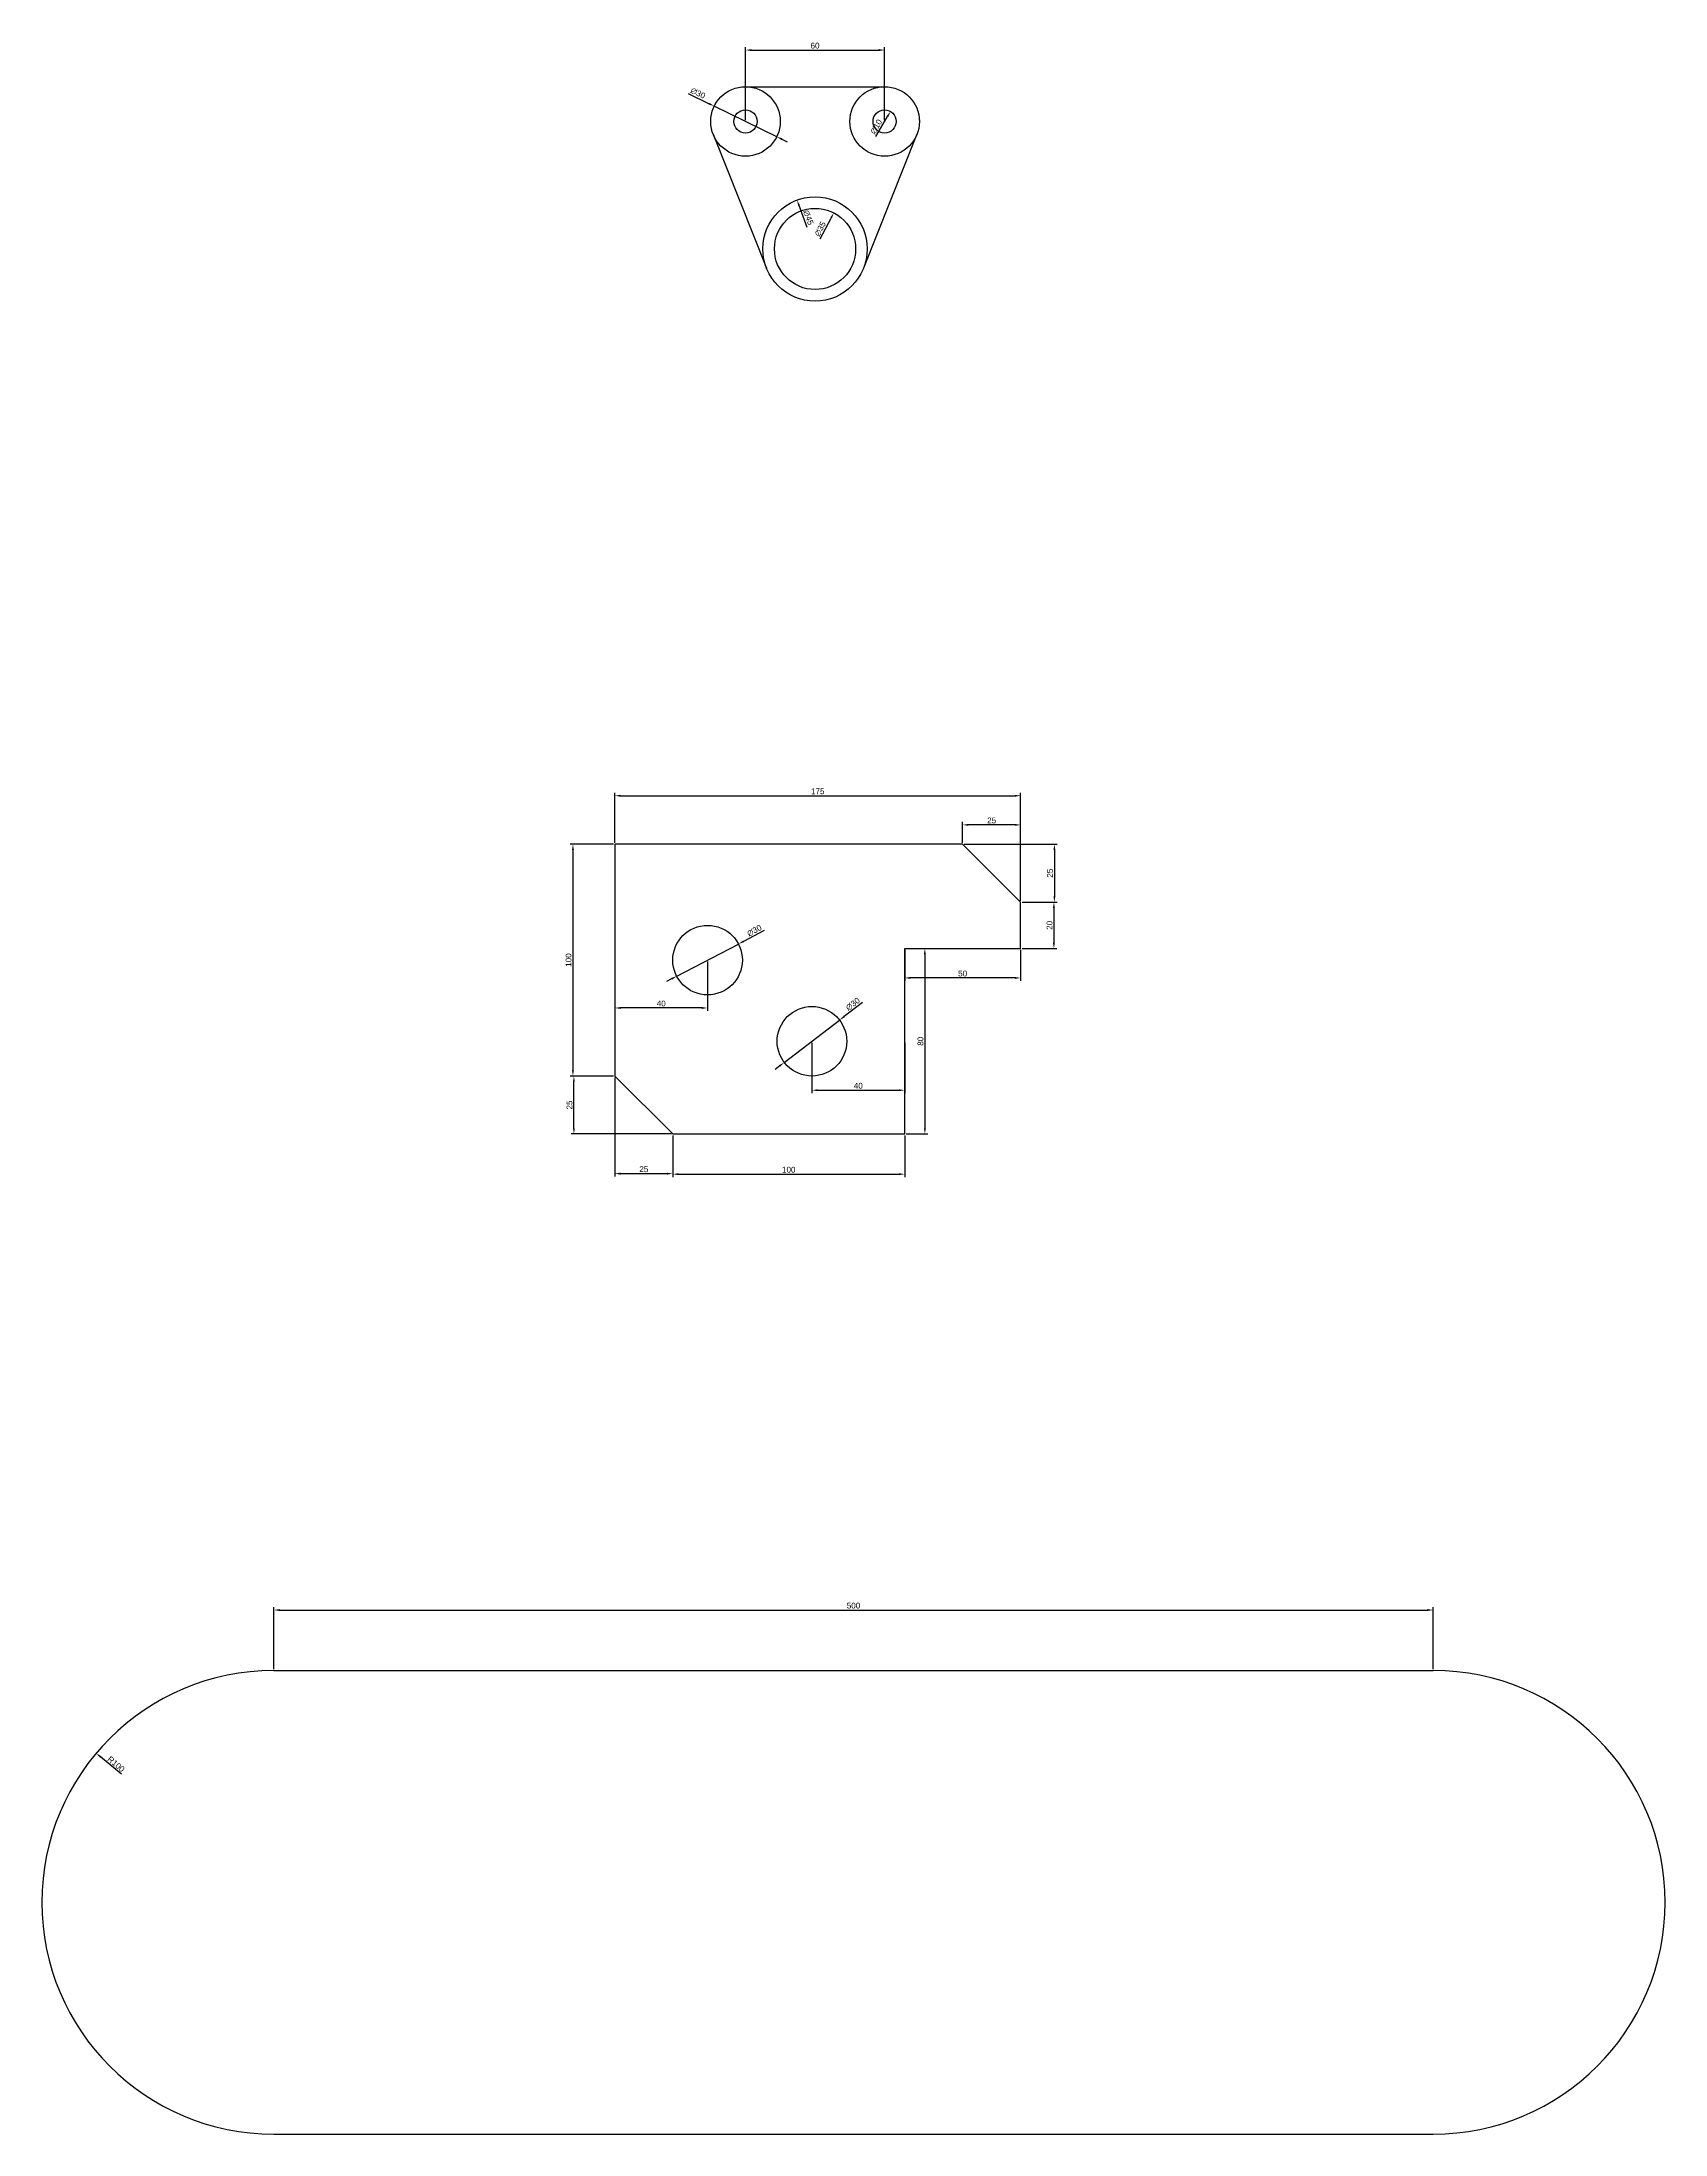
# Model space of a CAD drawing. Header units: millimetres. Extents: x 826 to 2271, y 487 to 1389.
# Drawn here: x 826 to 1526, y 487 to 1389 of the extents above; entities that cross this region are included whole.
import ezdxf

# ---------------------------------------------------------------- set-up
doc = ezdxf.new("R2010")
doc.units = ezdxf.units.MM
doc.styles.get("Standard").update_dxf_attribs({"font": 'arial.ttf'})
doc.dimstyles.new('ISO-25', dxfattribs={"dimtxt": 2.5, "dimasz": 2.5, "dimexe": 1.25, "dimexo": 0.625, "dimtad": 1, "dimtxsty": 'Standard', "dimcen": 2.5, "dimadec": 0, "dimazin": 0, "dimtfac": 1, "dimtmove": 0, "dimatfit": 3, "dimfxl": 1, "dimarcsym": 0})

# ---------------------------------------------------------------- blocks, each defined once
blk = doc.blocks.new('*D9')
at = {"color": 0, "lineweight": -2, "transparency": 16777216}
for p, q in [((1248.64, 1018.14), (1263.62, 1018.14)), ((1262.37, 1015.64), (1262.37, 1000.64)), ((1248.64, 998.14), (1263.62, 998.14))]:
    blk.add_line(p, q, dxfattribs=at)
at = {"color": 0, "transparency": 16777216}
for points in [[(1261.95, 1015.64), (1262.78, 1015.64), (1262.37, 1018.14)], [(1261.95, 1000.64), (1262.78, 1000.64), (1262.37, 998.14)]]:
    blk.add_solid(points, dxfattribs=at)
at = {"layer": 'Defpoints', "color": 0, "transparency": 16777216}
for p in [(1248.01, 1018.14), (1248.01, 998.14), (1262.37, 998.14)]:
    blk.add_point(p, dxfattribs=at)
at = {"color": 0, "transparency": 16777216, "insert": (1260.47, 1008.14), "char_height": 2.5, "attachment_point": 5, "rotation": 90}
blk.add_mtext('20', dxfattribs=at)
blk = doc.blocks.new('*D10')
at = {"color": 0, "lineweight": -2, "transparency": 16777216}
for p, q in [((1223.64, 1043.14), (1263.83, 1043.14)), ((1262.58, 1040.64), (1262.58, 1020.64)), ((1248.64, 1018.14), (1263.83, 1018.14))]:
    blk.add_line(p, q, dxfattribs=at)
at = {"color": 0, "transparency": 16777216}
for points in [[(1262.16, 1040.64), (1263, 1040.64), (1262.58, 1043.14)], [(1262.16, 1020.64), (1263, 1020.64), (1262.58, 1018.14)]]:
    blk.add_solid(points, dxfattribs=at)
at = {"layer": 'Defpoints', "color": 0, "transparency": 16777216}
for p in [(1223.01, 1043.14), (1248.01, 1018.14), (1262.58, 1018.14)]:
    blk.add_point(p, dxfattribs=at)
at = {"color": 0, "transparency": 16777216, "insert": (1260.68, 1030.64), "char_height": 2.5, "attachment_point": 5, "rotation": 90}
blk.add_mtext('25', dxfattribs=at)
blk = doc.blocks.new('*D11')
at = {"color": 0, "lineweight": -2, "transparency": 16777216}
for p, q in [((1223.01, 1043.77), (1223.01, 1052.73)), ((1245.51, 1051.48), (1225.51, 1051.48)), ((1248.01, 1018.77), (1248.01, 1052.73))]:
    blk.add_line(p, q, dxfattribs=at)
at = {"color": 0, "transparency": 16777216}
for points in [[(1225.51, 1051.9), (1225.51, 1051.06), (1223.01, 1051.48)], [(1245.51, 1051.9), (1245.51, 1051.06), (1248.01, 1051.48)]]:
    blk.add_solid(points, dxfattribs=at)
at = {"layer": 'Defpoints', "color": 0, "transparency": 16777216}
for p in [(1223.01, 1051.48), (1223.01, 1043.14), (1248.01, 1018.14)]:
    blk.add_point(p, dxfattribs=at)
at = {"color": 0, "transparency": 16777216, "insert": (1235.51, 1053.38), "char_height": 2.5, "attachment_point": 5}
blk.add_mtext('25', dxfattribs=at)
blk = doc.blocks.new('*D12')
at = {"color": 0, "lineweight": -2, "transparency": 16777216}
for p, q in [((1073.01, 1043.77), (1073.01, 1065.3)), ((1248.01, 1043.77), (1248.01, 1065.3)), ((1075.51, 1064.05), (1245.51, 1064.05))]:
    blk.add_line(p, q, dxfattribs=at)
at = {"color": 0, "transparency": 16777216}
for points in [[(1075.51, 1064.46), (1075.51, 1063.63), (1073.01, 1064.05)], [(1245.51, 1064.46), (1245.51, 1063.63), (1248.01, 1064.05)]]:
    blk.add_solid(points, dxfattribs=at)
at = {"layer": 'Defpoints', "color": 0, "transparency": 16777216}
for p in [(1248.01, 1064.05), (1073.01, 1043.14), (1248.01, 1043.14)]:
    blk.add_point(p, dxfattribs=at)
at = {"color": 0, "transparency": 16777216, "insert": (1160.51, 1065.95), "char_height": 2.5, "attachment_point": 5}
blk.add_mtext('175', dxfattribs=at)
blk = doc.blocks.new('*D13')
at = {"color": 0, "lineweight": -2, "transparency": 16777216}
for p, q in [((1073.01, 942.52), (1073.01, 899.77)), ((1098.01, 917.52), (1098.01, 899.77)), ((1095.51, 901.02), (1075.51, 901.02))]:
    blk.add_line(p, q, dxfattribs=at)
at = {"color": 0, "transparency": 16777216}
for points in [[(1075.51, 901.44), (1075.51, 900.6), (1073.01, 901.02)], [(1095.51, 901.44), (1095.51, 900.6), (1098.01, 901.02)]]:
    blk.add_solid(points, dxfattribs=at)
at = {"layer": 'Defpoints', "color": 0, "transparency": 16777216}
for p in [(1073.01, 943.14), (1098.01, 918.14), (1073.01, 901.02)]:
    blk.add_point(p, dxfattribs=at)
at = {"color": 0, "transparency": 16777216, "insert": (1085.51, 902.92), "char_height": 2.5, "attachment_point": 5}
blk.add_mtext('25', dxfattribs=at)
blk = doc.blocks.new('*D14')
at = {"color": 0, "lineweight": -2, "transparency": 16777216}
for p, q in [((1072.39, 943.14), (1054.12, 943.14)), ((1055.37, 920.64), (1055.37, 940.64)), ((1097.39, 918.14), (1054.12, 918.14))]:
    blk.add_line(p, q, dxfattribs=at)
at = {"color": 0, "transparency": 16777216}
for points in [[(1054.96, 940.64), (1055.79, 940.64), (1055.37, 943.14)], [(1054.96, 920.64), (1055.79, 920.64), (1055.37, 918.14)]]:
    blk.add_solid(points, dxfattribs=at)
at = {"layer": 'Defpoints', "color": 0, "transparency": 16777216}
for p in [(1055.37, 943.14), (1073.01, 943.14), (1098.01, 918.14)]:
    blk.add_point(p, dxfattribs=at)
at = {"color": 0, "transparency": 16777216, "insert": (1053.47, 930.64), "char_height": 2.5, "attachment_point": 5, "rotation": 90}
blk.add_mtext('25', dxfattribs=at)
blk = doc.blocks.new('*D15')
at = {"color": 0, "lineweight": -2, "transparency": 16777216}
for p, q in [((1098.01, 917.52), (1098.01, 899.56)), ((1198.01, 917.52), (1198.01, 899.56)), ((1100.51, 900.81), (1195.51, 900.81))]:
    blk.add_line(p, q, dxfattribs=at)
at = {"color": 0, "transparency": 16777216}
for points in [[(1100.51, 901.22), (1100.51, 900.39), (1098.01, 900.81)], [(1195.51, 901.22), (1195.51, 900.39), (1198.01, 900.81)]]:
    blk.add_solid(points, dxfattribs=at)
at = {"layer": 'Defpoints', "color": 0, "transparency": 16777216}
for p in [(1098.01, 918.14), (1198.01, 918.14), (1198.01, 900.81)]:
    blk.add_point(p, dxfattribs=at)
at = {"color": 0, "transparency": 16777216, "insert": (1148.01, 902.71), "char_height": 2.5, "attachment_point": 5}
blk.add_mtext('100', dxfattribs=at)
blk = doc.blocks.new('*D16')
at = {"color": 0, "lineweight": -2, "transparency": 16777216}
for p, q in [((1198.64, 998.14), (1207.97, 998.14)), ((1206.72, 995.64), (1206.72, 920.64)), ((1198.64, 918.14), (1207.97, 918.14))]:
    blk.add_line(p, q, dxfattribs=at)
at = {"color": 0, "transparency": 16777216}
for points in [[(1206.3, 995.64), (1207.13, 995.64), (1206.72, 998.14)], [(1206.3, 920.64), (1207.13, 920.64), (1206.72, 918.14)]]:
    blk.add_solid(points, dxfattribs=at)
at = {"layer": 'Defpoints', "color": 0, "transparency": 16777216}
for p in [(1198.01, 998.14), (1198.01, 918.14), (1206.72, 918.14)]:
    blk.add_point(p, dxfattribs=at)
at = {"color": 0, "transparency": 16777216, "insert": (1204.82, 958.14), "char_height": 2.5, "attachment_point": 5, "rotation": 90}
blk.add_mtext('80', dxfattribs=at)
blk = doc.blocks.new('*D17')
at = {"color": 0, "lineweight": -2, "transparency": 16777216}
for p, q in [((1072.39, 1043.14), (1053.71, 1043.14)), ((1054.96, 1040.64), (1054.96, 945.64)), ((1072.39, 943.14), (1053.71, 943.14))]:
    blk.add_line(p, q, dxfattribs=at)
at = {"color": 0, "transparency": 16777216}
for points in [[(1054.54, 1040.64), (1055.37, 1040.64), (1054.96, 1043.14)], [(1054.54, 945.64), (1055.37, 945.64), (1054.96, 943.14)]]:
    blk.add_solid(points, dxfattribs=at)
at = {"layer": 'Defpoints', "color": 0, "transparency": 16777216}
for p in [(1073.01, 1043.14), (1054.96, 943.14), (1073.01, 943.14)]:
    blk.add_point(p, dxfattribs=at)
at = {"color": 0, "transparency": 16777216, "insert": (1053.06, 993.14), "char_height": 2.5, "attachment_point": 5, "rotation": 90}
blk.add_mtext('100', dxfattribs=at)
blk = doc.blocks.new('*D18')
at = {"color": 0, "lineweight": -2, "transparency": 16777216}
for p, q in [((1198.01, 997.52), (1198.01, 984.19)), ((1248.01, 997.52), (1248.01, 984.19)), ((1245.51, 985.44), (1200.51, 985.44))]:
    blk.add_line(p, q, dxfattribs=at)
at = {"color": 0, "transparency": 16777216}
for points in [[(1200.51, 985.86), (1200.51, 985.02), (1198.01, 985.44)], [(1245.51, 985.86), (1245.51, 985.02), (1248.01, 985.44)]]:
    blk.add_solid(points, dxfattribs=at)
at = {"layer": 'Defpoints', "color": 0, "transparency": 16777216}
for p in [(1198.01, 998.14), (1248.01, 998.14), (1198.01, 985.44)]:
    blk.add_point(p, dxfattribs=at)
at = {"color": 0, "transparency": 16777216, "insert": (1223.01, 987.34), "char_height": 2.5, "attachment_point": 5}
blk.add_mtext('50', dxfattribs=at)
blk = doc.blocks.new('*D19')
at = {"color": 0, "lineweight": -2, "transparency": 16777216}
for p, q in [((1073.01, 992.52), (1073.01, 971.25)), ((1113.01, 992.52), (1113.01, 971.25)), ((1110.51, 972.5), (1075.51, 972.5))]:
    blk.add_line(p, q, dxfattribs=at)
at = {"color": 0, "transparency": 16777216}
for points in [[(1075.51, 972.92), (1075.51, 972.09), (1073.01, 972.5)], [(1110.51, 972.92), (1110.51, 972.09), (1113.01, 972.5)]]:
    blk.add_solid(points, dxfattribs=at)
at = {"layer": 'Defpoints', "color": 0, "transparency": 16777216}
for p in [(1073.01, 993.14), (1113.01, 993.14), (1073.01, 972.5)]:
    blk.add_point(p, dxfattribs=at)
at = {"color": 0, "transparency": 16777216, "insert": (1093.01, 974.4), "char_height": 2.5, "attachment_point": 5}
blk.add_mtext('40', dxfattribs=at)
blk = doc.blocks.new('*D20')
at = {"color": 0, "lineweight": -2, "transparency": 16777216}
for p, q in [((1158.01, 957.52), (1158.01, 935.77)), ((1198.01, 957.52), (1198.01, 935.77)), ((1160.51, 937.02), (1195.51, 937.02))]:
    blk.add_line(p, q, dxfattribs=at)
at = {"color": 0, "transparency": 16777216}
for points in [[(1160.51, 937.44), (1160.51, 936.61), (1158.01, 937.02)], [(1195.51, 937.44), (1195.51, 936.61), (1198.01, 937.02)]]:
    blk.add_solid(points, dxfattribs=at)
at = {"layer": 'Defpoints', "color": 0, "transparency": 16777216}
for p in [(1158.01, 958.14), (1198.01, 958.14), (1198.01, 937.02)]:
    blk.add_point(p, dxfattribs=at)
at = {"color": 0, "transparency": 16777216, "insert": (1178.01, 938.93), "char_height": 2.5, "attachment_point": 5}
blk.add_mtext('40', dxfattribs=at)
blk = doc.blocks.new('*D21')
at = {"color": 0, "lineweight": -2, "transparency": 16777216}
for p, q in [((925.94, 687.32), (925.94, 714.04)), ((1425.94, 687.32), (1425.94, 714.04)), ((928.44, 712.79), (1423.44, 712.79))]:
    blk.add_line(p, q, dxfattribs=at)
at = {"color": 0, "transparency": 16777216}
for points in [[(928.44, 713.21), (928.44, 712.37), (925.94, 712.79)], [(1423.44, 713.21), (1423.44, 712.37), (1425.94, 712.79)]]:
    blk.add_solid(points, dxfattribs=at)
at = {"layer": 'Defpoints', "color": 0, "transparency": 16777216}
for p in [(1425.94, 712.79), (925.94, 686.69), (1425.94, 686.69)]:
    blk.add_point(p, dxfattribs=at)
at = {"color": 0, "transparency": 16777216, "insert": (1175.94, 714.69), "char_height": 2.5, "attachment_point": 5}
blk.add_mtext('500', dxfattribs=at)
blk = doc.blocks.new('*D22')
at = {"color": 0, "lineweight": -2, "transparency": 16777216}
blk.add_line((860.21, 641.91), (851.29, 649.41), dxfattribs=at)
at = {"color": 0, "transparency": 16777216}
blk.add_solid([(851.55, 649.73), (851.02, 649.09), (849.37, 651.02)], dxfattribs=at)
at = {"layer": 'Defpoints', "color": 0, "transparency": 16777216}
for p in [(849.37, 651.02), (925.94, 586.69)]:
    blk.add_point(p, dxfattribs=at)
at = {"color": 0, "transparency": 16777216, "insert": (857.93, 646.31), "char_height": 2.5, "attachment_point": 5, "rotation": 319.96502}
blk.add_mtext('R100', dxfattribs=at)
blk = doc.blocks.new('*D23')
at = {"color": 0, "lineweight": -2, "transparency": 16777216}
for p, q in [((1137.43, 1005.88), (1128.53, 1001.23)), ((1099.71, 986.2), (1126.31, 1000.08)), ((1097.49, 985.05), (1095.28, 983.89))]:
    blk.add_line(p, q, dxfattribs=at)
at = {"color": 0, "transparency": 16777216}
for points in [[(1128.33, 1001.6), (1128.72, 1000.86), (1126.31, 1000.08)], [(1097.3, 985.42), (1097.69, 984.68), (1099.71, 986.2)]]:
    blk.add_solid(points, dxfattribs=at)
at = {"layer": 'Defpoints', "color": 0, "transparency": 16777216}
for p in [(1126.31, 1000.08), (1099.71, 986.2)]:
    blk.add_point(p, dxfattribs=at)
at = {"color": 0, "transparency": 16777216, "insert": (1133.17, 1005.88), "char_height": 2.5, "attachment_point": 5, "rotation": 27.54721}
blk.add_mtext('∅30', dxfattribs=at)
blk = doc.blocks.new('*D24')
at = {"color": 0, "lineweight": -2, "transparency": 16777216}
for p, q in [((1179.86, 974.91), (1171.89, 968.8)), ((1146.11, 949.01), (1169.91, 967.27)), ((1144.13, 947.49), (1142.14, 945.96))]:
    blk.add_line(p, q, dxfattribs=at)
at = {"color": 0, "transparency": 16777216}
for points in [[(1171.64, 969.13), (1172.15, 968.46), (1169.91, 967.27)], [(1143.87, 947.82), (1144.38, 947.16), (1146.11, 949.01)]]:
    blk.add_solid(points, dxfattribs=at)
at = {"layer": 'Defpoints', "color": 0, "transparency": 16777216}
for p in [(1169.91, 967.27), (1146.11, 949.01)]:
    blk.add_point(p, dxfattribs=at)
at = {"color": 0, "transparency": 16777216, "insert": (1175.67, 974.18), "char_height": 2.5, "attachment_point": 5, "rotation": 37.50544}
blk.add_mtext('∅30', dxfattribs=at)
blk = doc.blocks.new('*D58')
at = {"color": 0, "lineweight": -2, "transparency": 16777216}
for p, q in [((1129.36, 1355.54), (1129.36, 1386.97)), ((1131.86, 1385.72), (1186.86, 1385.72)), ((1189.36, 1355.54), (1189.36, 1386.97))]:
    blk.add_line(p, q, dxfattribs=at)
at = {"color": 0, "transparency": 16777216}
for points in [[(1131.86, 1386.13), (1131.86, 1385.3), (1129.36, 1385.72)], [(1186.86, 1386.13), (1186.86, 1385.3), (1189.36, 1385.72)]]:
    blk.add_solid(points, dxfattribs=at)
at = {"layer": 'Defpoints', "color": 0, "transparency": 16777216}
for p in [(1189.36, 1385.72), (1129.36, 1354.92), (1189.36, 1354.92)]:
    blk.add_point(p, dxfattribs=at)
at = {"color": 0, "transparency": 16777216, "insert": (1159.36, 1387.62), "char_height": 2.5, "attachment_point": 5}
blk.add_mtext('60', dxfattribs=at)
blk = doc.blocks.new('*D59')
at = {"color": 0, "lineweight": -2, "transparency": 16777216}
blk.add_line((1185.56, 1348.41), (1190.62, 1357.08), dxfattribs=at)
at = {"color": 0, "transparency": 16777216}
blk.add_solid([(1190.26, 1357.29), (1190.98, 1356.87), (1191.88, 1359.24)], dxfattribs=at)
at = {"layer": 'Defpoints', "color": 0, "transparency": 16777216}
for p in [(1191.88, 1359.24), (1186.84, 1350.6)]:
    blk.add_point(p, dxfattribs=at)
at = {"color": 0, "transparency": 16777216, "insert": (1185.76, 1352.66), "char_height": 2.5, "attachment_point": 5, "rotation": 59.72437}
blk.add_mtext('∅10', dxfattribs=at)
blk = doc.blocks.new('*D60')
at = {"color": 0, "lineweight": -2, "transparency": 16777216}
for p, q in [((1104.61, 1367), (1113.63, 1362.59)), ((1142.84, 1348.34), (1115.88, 1361.5)), ((1145.09, 1347.25), (1147.34, 1346.15))]:
    blk.add_line(p, q, dxfattribs=at)
at = {"color": 0, "transparency": 16777216}
for points in [[(1113.81, 1362.97), (1113.45, 1362.22), (1115.88, 1361.5)], [(1145.27, 1347.62), (1144.91, 1346.87), (1142.84, 1348.34)]]:
    blk.add_solid(points, dxfattribs=at)
at = {"layer": 'Defpoints', "color": 0, "transparency": 16777216}
for p in [(1115.88, 1361.5), (1142.84, 1348.34)]:
    blk.add_point(p, dxfattribs=at)
at = {"color": 0, "transparency": 16777216, "insert": (1108.86, 1367.11), "char_height": 2.5, "attachment_point": 5, "rotation": 333.99479}
blk.add_mtext('∅30', dxfattribs=at)
blk = doc.blocks.new('*D61')
at = {"color": 0, "lineweight": -2, "transparency": 16777216}
blk.add_line((1161.63, 1304.3), (1166.26, 1313.24), dxfattribs=at)
at = {"color": 0, "transparency": 16777216}
blk.add_solid([(1165.89, 1313.43), (1166.63, 1313.05), (1167.41, 1315.46)], dxfattribs=at)
at = {"layer": 'Defpoints', "color": 0, "transparency": 16777216}
for p in [(1167.41, 1315.46), (1151.31, 1284.38)]:
    blk.add_point(p, dxfattribs=at)
at = {"color": 0, "transparency": 16777216, "insert": (1161.62, 1308.56), "char_height": 2.5, "attachment_point": 5, "rotation": 62.61549}
blk.add_mtext('∅35', dxfattribs=at)
blk = doc.blocks.new('*D62')
at = {"color": 0, "lineweight": -2, "transparency": 16777216}
blk.add_line((1155.93, 1309.24), (1152.45, 1318.69), dxfattribs=at)
at = {"color": 0, "transparency": 16777216}
blk.add_solid([(1152.84, 1318.83), (1152.06, 1318.54), (1151.59, 1321.03)], dxfattribs=at)
at = {"layer": 'Defpoints', "color": 0, "transparency": 16777216}
for p in [(1151.59, 1321.03), (1167.13, 1278.8)]:
    blk.add_point(p, dxfattribs=at)
at = {"color": 0, "transparency": 16777216, "insert": (1156.47, 1313.47), "char_height": 2.5, "attachment_point": 5, "rotation": 290.20168}
blk.add_mtext('∅45', dxfattribs=at)

msp = doc.modelspace()

# ---------------------------------------------------------------- linework, layer by layer
for p, q in [((1129.36, 1369.919), (1189.36, 1369.919)), ((1115.427, 1349.364), (1138.46, 1291.587)), ((1203.294, 1349.364), (1180.261, 1291.587)), ((1223.01, 1043.141), (1073.01, 1043.141)), ((1073.01, 1043.141), (1073.01, 943.141)), ((1223.01, 1043.141), (1248.01, 1018.141)), ((1248.01, 998.141), (1248.01, 1018.141)), ((1198.01, 918.141), (1198.01, 998.141)), ((1198.01, 998.141), (1248.01, 998.141)), ((1098.01, 918.141), (1073.01, 943.141)), ((1098.01, 918.141), (1198.01, 918.141)), ((925.938, 686.691), (1425.938, 686.691)), ((925.938, 486.691), (1425.938, 486.691))]:
    msp.add_line(p, q)
for centre, radius in [((1129.36, 1354.919), 15), ((1189.36, 1354.919), 15), ((1129.36, 1354.919), 5), ((1189.36, 1354.919), 5), ((1159.36, 1299.919), 22.5), ((1159.36, 1299.919), 17.5), ((1113.01, 993.141), 15), ((1158.01, 958.141), 15)]:
    msp.add_circle(centre, radius)
for centre, start, end in [((925.938, 586.691), 90, 270), ((1425.938, 586.691), 270, 90)]:
    msp.add_arc(centre, 100, start, end)

# ---------------------------------------------------------------- dimensions: what is measured, and where the dimension line sits
at = {"color": 2}
for base, p1, p2, picture, middle in [((1189.36, 1385.718), (1129.36, 1354.919), (1189.36, 1354.919), '*D58', (1159.36, 1387.619)), ((1248.01, 1064.048), (1073.01, 1043.141), (1248.01, 1043.141), '*D12', (1160.51, 1065.949)), ((1223.01, 1051.48), (1248.01, 1018.141), (1223.01, 1043.141), '*D11', (1235.51, 1053.382)), ((1073.01, 972.503), (1113.01, 993.141), (1073.01, 993.141), '*D19', (1093.01, 974.405)), ((1198.01, 985.44), (1248.01, 998.141), (1198.01, 998.141), '*D18', (1223.01, 987.342)), ((1198.01, 937.024), (1158.01, 958.141), (1198.01, 958.141), '*D20', (1178.01, 938.925)), ((1073.01, 901.02), (1098.01, 918.141), (1073.01, 943.141), '*D13', (1085.51, 902.922)), ((1198.01, 900.807), (1098.01, 918.141), (1198.01, 918.141), '*D15', (1148.01, 902.709)), ((1425.938, 712.79), (925.938, 686.691), (1425.938, 686.691), '*D21', (1175.938, 714.692))]:
    dim = msp.add_linear_dim(base=base, p1=p1, p2=p2, dimstyle='ISO-25', dxfattribs=at)
    dim.commit()
    dim.dimension.update_dxf_attribs({"geometry": picture, "text_midpoint": middle})
dim = msp.add_diameter_dim_2p(p1=(1142.842, 1348.342), p2=(1115.879, 1361.496), dimstyle='ISO-25', dxfattribs=at)
dim.commit()
dim.dimension.update_dxf_attribs({"geometry": '*D60', "text_midpoint": (1108.86, 1367.113)})
for p1, p2, picture, middle in [((1186.84, 1350.601), (1191.881, 1359.237), '*D59', (1187.459, 1351.662)), ((1167.13, 1278.803), (1151.591, 1321.035), '*D62', (1154.624, 1312.79)), ((1151.311, 1284.38), (1167.41, 1315.458), '*D61', (1163.369, 1307.657)), ((1099.711, 986.203), (1126.31, 1000.078), '*D23', (1134.087, 1004.134)), ((1146.111, 949.008), (1169.91, 967.273), '*D24', (1176.868, 972.613))]:
    dim = msp.add_diameter_dim_2p(p1=p1, p2=p2, dimstyle='ISO-25', dxfattribs=at)
    dim.commit()
    dim.dimension.update_dxf_attribs({"geometry": picture, "text_midpoint": middle, "dimtype": 163})
for base, p1, p2, picture, middle in [((1054.957, 943.141), (1073.01, 1043.141), (1073.01, 943.141), '*D17', (1053.056, 993.141)), ((1262.581, 1018.141), (1223.01, 1043.141), (1248.01, 1018.141), '*D10', (1260.679, 1030.641)), ((1262.367, 998.141), (1248.01, 1018.141), (1248.01, 998.141), '*D9', (1260.466, 1008.141)), ((1206.717, 918.141), (1198.01, 998.141), (1198.01, 918.141), '*D16', (1204.815, 958.141)), ((1055.374, 943.141), (1098.01, 918.141), (1073.01, 943.141), '*D14', (1053.472, 930.641))]:
    dim = msp.add_linear_dim(base=base, p1=p1, p2=p2, angle=90, dimstyle='ISO-25', dxfattribs=at)
    dim.commit()
    dim.dimension.update_dxf_attribs({"geometry": picture, "text_midpoint": middle})
dim = msp.add_radius_dim(center=(925.938, 586.691), mpoint=(849.372, 651.017), dimstyle='ISO-25', dxfattribs=at)
dim.commit()
dim.dimension.update_dxf_attribs({"geometry": '*D22', "text_midpoint": (856.706, 644.855), "dimtype": 164})

doc.saveas('drawing.dxf')
